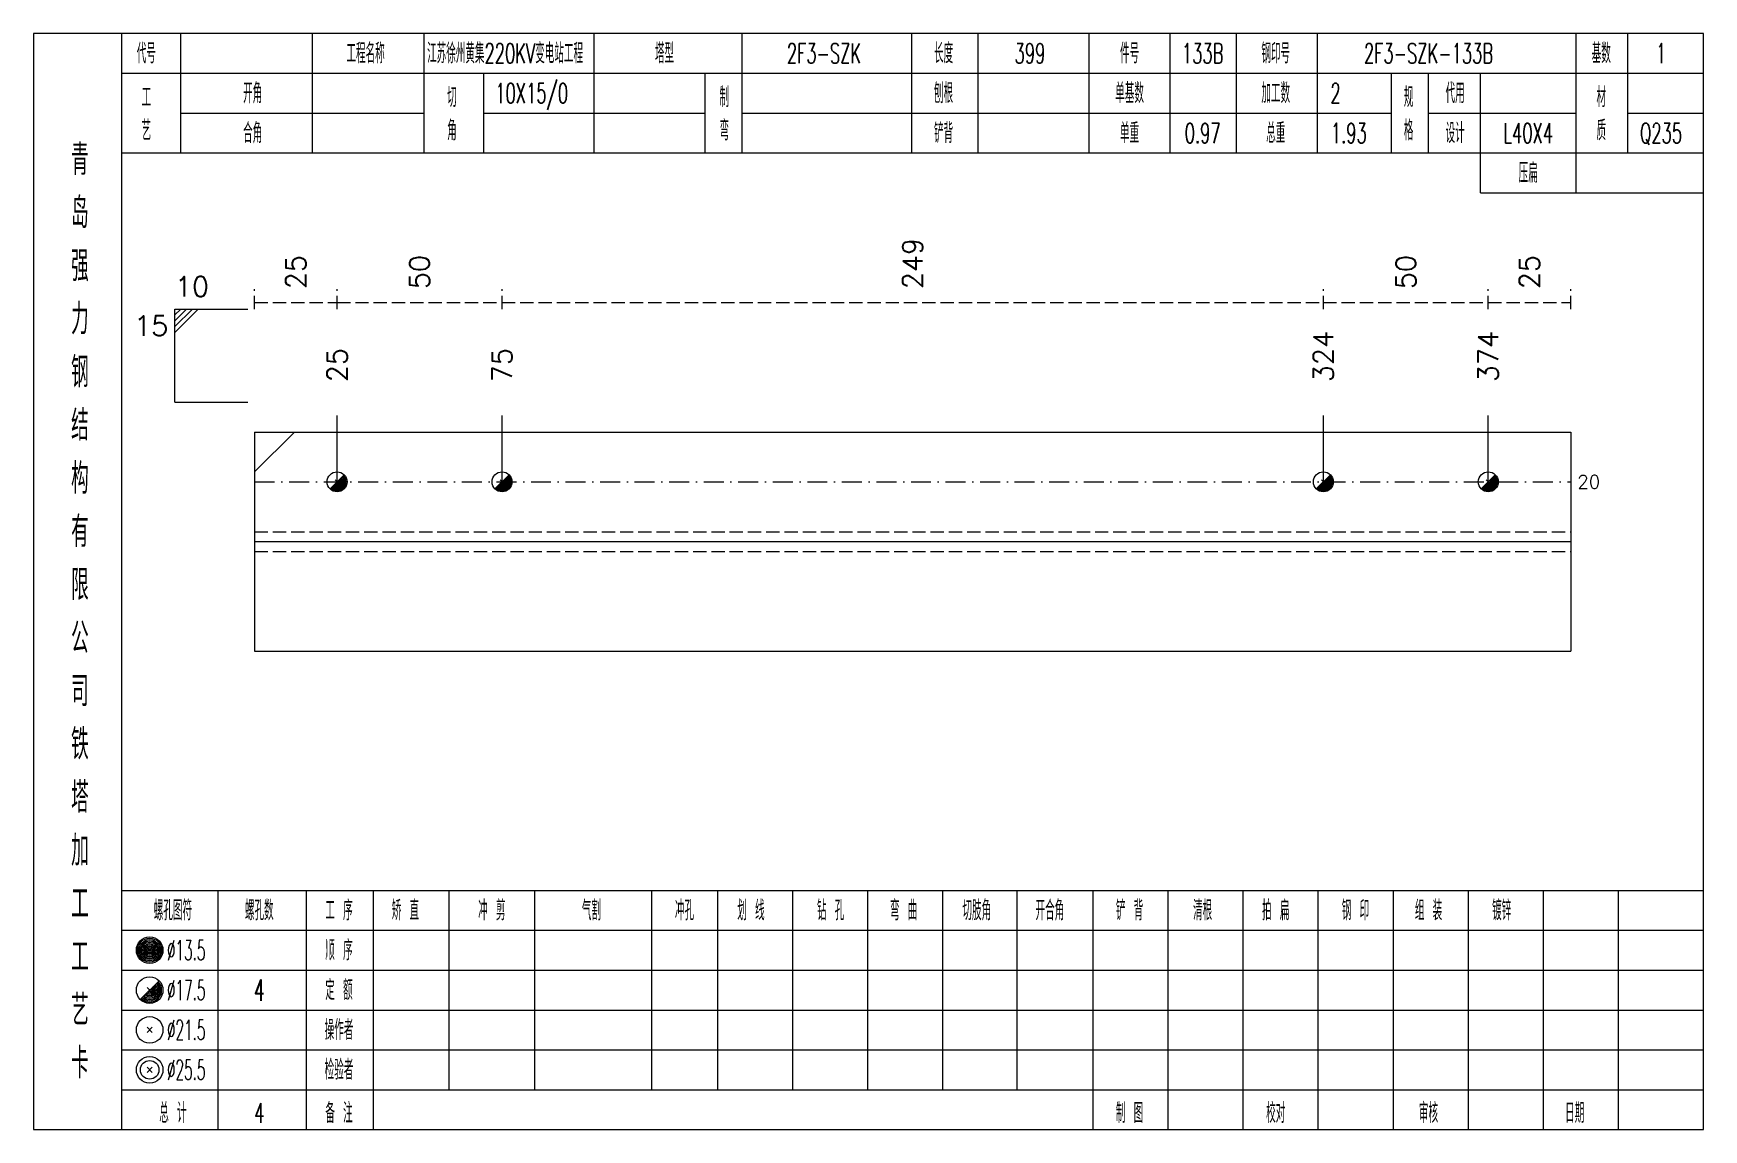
# Model space of a CAD drawing. Extents: x 0 to 4623, y -1159 to 4890.
# Drawn here: x 1868.4 to 2119.8, y 4275 to 4440 of the extents above; entities that cross this region are included whole.
import ezdxf
from ezdxf.enums import TextEntityAlignment as Align

# ---------------------------------------------------------------- set-up
doc = ezdxf.new("R2010")
doc.units = 0
doc.header["$MEASUREMENT"] = 0
doc.linetypes.add('一点画线', pattern=[5.2, 3, -1, 0.2, -1])
doc.linetypes.add('虚线', pattern=[2.75, 2, -0.75])
doc.layers.get('0').update_dxf_attribs({"linetype": 'CONTINUOUS', "lineweight": 25})
for name, color, linetype, lineweight in [('1', 7, 'CONTINUOUS', 25), ('4', 7, 'CONTINUOUS', 25), ('5', 7, 'CONTINUOUS', 25)]:
    doc.layers.add(name, color=color, linetype=linetype, lineweight=lineweight)
doc.styles.get("Standard").update_dxf_attribs({"font": 'simplex.shx', "width": 0.7, "height": 3, "bigfont": 'gbhzfs.shx'})

msp = doc.modelspace()

# ---------------------------------------------------------------- texts
at = {"color": 8, "linetype": 'Continuous', "lineweight": 9}
for s, p in [('249', (2000.75, 4401.5)), ('25', (1907.906, 4401.5)), ('50', (1926.525, 4401.5)), ('50', (2074.975, 4401.5)), ('25', (2093.594, 4401.5))]:
    msp.add_text(s, height=3, rotation=90, dxfattribs=at).set_placement(p, align=Align.MIDDLE_LEFT)
at = {"color": 7, "linetype": 'Continuous', "lineweight": 13}
msp.add_text('10', height=3, dxfattribs=at).set_placement((1889.7, 4399.5), align=Align.BOTTOM_LEFT)
msp.add_text('15', height=3, dxfattribs=at).set_placement((1888.7, 4397.5), align=Align.TOP_RIGHT)
for s, p in [('324', (2062.563, 4387.5)), ('374', (2087.388, 4387.5)), ('25', (1914.112, 4387.5)), ('75', (1938.937, 4387.5))]:
    msp.add_text(s, height=3, rotation=90, dxfattribs=at).set_placement(p, align=Align.MIDDLE_LEFT)
msp.add_text('20', height=2, dxfattribs=at).set_placement((2100.8, 4372.5), align=Align.MIDDLE_LEFT)
at = {"layer": '4', "color": 1, "linetype": 'Continuous', "lineweight": 13}
for s, height, width, p in [('代号', 3, 0.6, (1885.4, 4437)), ('工程名称', 3, 0.6, (1918.4, 4437)), ('江苏徐州黄集220KV变电站工程', 3, 0.6, (1939.4, 4437)), ('塔型', 3, 0.6, (1963.4, 4437)), ('2F3-SZK', 3, 0.6, (1987.4, 4437)), ('长度', 3, 0.6, (2005.4, 4437)), ('399', 3, 0.6, (2018.4, 4437)), ('件号', 3, 0.6, (2033.4, 4437)), ('133B', 3, 0.6, (2044.4, 4437)), ('钢印号', 3, 0.6, (2055.4, 4437)), ('2F3-SZK-133B', 3, 0.6, (2078.4, 4437)), ('基数', 3, 0.6, (2104.4, 4437)), ('1', 3, 0.6, (2113.4, 4437)), ('开角', 3, 0.6, (1901.4, 4431)), ('10X15/0', 3, 0.6, (1943.4, 4431)), ('制', 3, 0.6, (1972.4, 4430.4)), ('刨根', 3, 0.6, (2005.4, 4431)), ('单基数', 3, 0.6, (2033.4, 4431)), ('加工数', 3, 0.6, (2055.4, 4431)), ('2', 3, 0.6, (2064.4, 4431)), ('代用', 3, 0.6, (2082.4, 4431)), ('材', 3, 0.6, (2104.4, 4430.4)), ('工', 3, 0.6, (1885.4, 4430.4)), ('切', 3, 0.6, (1931.4, 4430.4)), ('规', 3, 0.6, (2075.4, 4430.4)), ('艺', 3, 0.6, (1885.4, 4425.4)), ('角', 3, 0.6, (1931.4, 4425.4)), ('弯', 3, 0.6, (1972.4, 4425.4)), ('格', 3, 0.6, (2075.4, 4425.4)), ('质', 3, 0.6, (2104.4, 4425.4)), ('合角', 3, 0.6, (1901.4, 4425)), ('铲背', 3, 0.6, (2005.4, 4425)), ('单重', 3, 0.6, (2033.4, 4425)), ('0.97', 3, 0.6, (2044.4, 4425)), ('总重', 3, 0.6, (2055.4, 4425)), ('1.93', 3, 0.6, (2066.4, 4425)), ('设计', 3, 0.6, (2082.4, 4425)), ('L40X4', 3, 0.6, (2093.4, 4425)), ('Q235', 3, 0.6, (2113.4, 4425)), ('青', 4.6, 0.8, (1875.4, 4421)), ('压扁', 3, 0.6, (2093.4, 4419)), ('岛', 4.6, 0.8, (1875.4, 4413)), ('强', 4.6, 0.8, (1875.4, 4405)), ('力', 4.6, 0.8, (1875.4, 4397)), ('钢', 4.6, 0.8, (1875.4, 4389)), ('结', 4.6, 0.8, (1875.4, 4381)), ('构', 4.6, 0.8, (1875.4, 4373)), ('有', 4.6, 0.8, (1875.4, 4365)), ('限', 4.6, 0.8, (1875.4, 4357)), ('公', 4.6, 0.8, (1875.4, 4349)), ('司', 4.6, 0.8, (1875.4, 4341)), ('铁', 4.6, 0.8, (1875.4, 4333)), ('塔', 4.6, 0.8, (1875.4, 4325)), ('加', 4.6, 0.8, (1875.4, 4317)), ('工', 4.6, 0.8, (1875.4, 4309)), ('螺孔图符', 3, 0.6, (1889.4, 4308)), ('螺孔数', 3, 0.6, (1902.4, 4308)), ('工 序', 3, 0.6, (1914.4, 4308)), ('矫 直', 3, 0.6, (1924.4, 4308)), ('冲 剪', 3, 0.6, (1937.4, 4308)), ('气割', 3, 0.6, (1952.4, 4308)), ('冲孔', 3, 0.6, (1966.4, 4308)), ('划 线', 3, 0.6, (1976.4, 4308)), ('钻 孔', 3, 0.6, (1988.4, 4308)), ('弯 曲', 3, 0.6, (1999.4, 4308)), ('切肢角', 3, 0.6, (2010.4, 4308)), ('开合角', 3, 0.6, (2021.4, 4308)), ('铲 背', 3, 0.6, (2033.4, 4308)), ('清根', 3, 0.6, (2044.4, 4308)), ('拍 扁', 3, 0.6, (2055.4, 4308)), ('钢 印', 3, 0.6, (2067.4, 4308)), ('组 装', 3, 0.6, (2078.4, 4308)), ('镀锌', 3, 0.6, (2089.4, 4308)), ('工', 4.6, 0.8, (1875.4, 4301)), ('%%C13.5', 3, 0.5, (1891.4, 4302)), ('顺 序', 3, 0.6, (1914.4, 4302)), ('%%C17.5', 3, 0.5, (1891.4, 4296)), ('4', 3.2, 0.6, (1902.4, 4296)), ('定 额', 3, 0.6, (1914.4, 4296)), ('艺', 4.6, 0.8, (1875.4, 4293)), ('%%C21.5', 3, 0.5, (1891.4, 4290)), ('操作者', 3, 0.6, (1914.4, 4290)), ('卡', 4.6, 0.8, (1875.4, 4285)), ('%%C25.5', 3, 0.5, (1891.4, 4284)), ('检验者', 3, 0.6, (1914.4, 4284)), ('总 计', 3, 0.6, (1889.4, 4277.5)), ('4', 3, 0.6, (1902.4, 4277.5)), ('备 注', 3, 0.6, (1914.4, 4277.5)), ('制 图', 3, 0.6, (2033.4, 4277.5)), ('校对', 3, 0.6, (2055.4, 4277.5)), ('审核', 3, 0.6, (2078.4, 4277.5)), ('日期', 3, 0.6, (2100.4, 4277.5))]:
    msp.add_text(s, height=height, dxfattribs=dict(at, width=width)).set_placement(p, align=Align.MIDDLE_CENTER)

# ---------------------------------------------------------------- blocks, each defined once
blk = doc.blocks.new('孔17.5')
at = {"layer": '5', "color": 7, "linetype": 'Continuous', "lineweight": 13}
for p, q in [((-0.707, -0.707), (0.707, 0.707)), ((-0.2, 0.2), (0.2, -0.2))]:
    blk.add_line(p, q, dxfattribs=at)
blk.add_circle((0, 0), 1, dxfattribs=at)
for radius in [0.9, 0.8, 0.7, 0.6, 0.5, 0.4, 0.3, 0.2, 0.1]:
    blk.add_arc((0, 0), radius, 225, 45, dxfattribs=at)

# ---------------------------------------------------------------- linework, layer by layer
at = {"color": 8, "linetype": '虚线', "lineweight": 9}
for p, q in [((1901.7, 4398.5), (1901.7, 4401.5)), ((1914.112, 4398.5), (1914.112, 4401.5)), ((1914.112, 4398.5), (1914.112, 4401.5)), ((1938.937, 4398.5), (1938.937, 4401.5)), ((1938.937, 4398.5), (1938.937, 4401.5)), ((2062.563, 4398.5), (2062.563, 4401.5)), ((2062.563, 4398.5), (2062.563, 4401.5)), ((2087.388, 4398.5), (2087.388, 4401.5)), ((2087.388, 4398.5), (2087.388, 4401.5)), ((2099.8, 4398.5), (2099.8, 4401.5)), ((1901.7, 4399.5), (1914.112, 4399.5)), ((1914.112, 4399.5), (1938.937, 4399.5)), ((1938.937, 4399.5), (2062.563, 4399.5)), ((2062.563, 4399.5), (2087.388, 4399.5)), ((2087.388, 4399.5), (2099.8, 4399.5))]:
    msp.add_line(p, q, dxfattribs=at)
at = {"color": 7, "linetype": 'Continuous', "lineweight": 13}
for p, q in [((1889.7, 4398.5), (1900.7, 4398.5)), ((1889.7, 4384.5), (1889.7, 4398.5)), ((1890.575, 4398.5), (1889.7, 4397.625)), ((1891.45, 4398.5), (1889.7, 4396.75)), ((1892.325, 4398.5), (1889.7, 4395.875)), ((1893.2, 4398.5), (1889.7, 4395)), ((1889.7, 4384.5), (1900.7, 4384.5)), ((1914.112, 4372.5), (1914.112, 4382.5)), ((1938.937, 4372.5), (1938.937, 4382.5)), ((2062.563, 4372.5), (2062.563, 4382.5)), ((2087.388, 4372.5), (2087.388, 4382.5)), ((1901.7, 4374), (1907.7, 4380))]:
    msp.add_line(p, q, dxfattribs=at)
at = {"color": 7, "linetype": 'Continuous', "lineweight": 18}
for p, q in [((1901.7, 4380), (1901.7, 4347)), ((1901.7, 4380), (2099.8, 4380)), ((2099.8, 4380), (2099.8, 4347)), ((1901.7, 4363.5), (2099.8, 4363.5))]:
    msp.add_line(p, q, dxfattribs=at)
at = {"color": 3, "linetype": '一点画线', "lineweight": 13}
msp.add_line((1901.7, 4372.5), (2099.8, 4372.5), dxfattribs=at)
at = {"color": 1, "linetype": '虚线', "lineweight": 18}
for p, q in [((1901.7, 4365), (2099.8, 4365)), ((1901.7, 4362), (2099.8, 4362))]:
    msp.add_line(p, q, dxfattribs=at)
at = {"layer": '1', "color": 7, "linetype": 'Continuous', "lineweight": 18}
msp.add_line((1901.7, 4347), (2099.8, 4347), dxfattribs=at)
at = {"layer": '4', "color": 1, "linetype": 'Continuous', "lineweight": 18}
for p, q in [((1881.7, 4275), (1881.7, 4440)), ((1890.6, 4422), (1890.6, 4440)), ((1910.4, 4422), (1910.4, 4440)), ((1927.2, 4422), (1927.2, 4440)), ((1952.8, 4422), (1952.8, 4440)), ((1975.1, 4422), (1975.1, 4440)), ((2000.6, 4422), (2000.6, 4440)), ((2010.6, 4422), (2010.6, 4440)), ((2027.3, 4422), (2027.3, 4440)), ((2039.5, 4422), (2039.5, 4440)), ((2049.5, 4422), (2049.5, 4440)), ((2061.7, 4422), (2061.7, 4440)), ((2100.6, 4416), (2100.6, 4440)), ((2108.4, 4422), (2108.4, 4440)), ((1881.7, 4434), (2119.8, 4434)), ((1936.2, 4422), (1936.2, 4434)), ((1969.5, 4422), (1969.5, 4434)), ((2072.8, 4422), (2072.8, 4434)), ((2078.4, 4422), (2078.4, 4434)), ((2086.2, 4416), (2086.2, 4434)), ((1890.6, 4428), (1927.2, 4428)), ((1936.2, 4428), (1969.5, 4428)), ((1975.1, 4428), (2072.8, 4428)), ((2078.4, 4428), (2100.6, 4428)), ((2108.4, 4428), (2119.8, 4428)), ((1881.7, 4422), (2119.8, 4422)), ((2086.2, 4416), (2119.8, 4416)), ((1881.7, 4311), (2119.8, 4311)), ((1896.2, 4275), (1896.2, 4311)), ((1909.5, 4275), (1909.5, 4311)), ((1919.6, 4275), (1919.6, 4311)), ((1931, 4281), (1931, 4311)), ((1943.9, 4281), (1943.9, 4311)), ((1961.5, 4281), (1961.5, 4311)), ((1971.4, 4281), (1971.4, 4311)), ((1982.7, 4281), (1982.7, 4311)), ((1994, 4281), (1994, 4311)), ((2005.3, 4281), (2005.3, 4311)), ((2016.5, 4281), (2016.5, 4311)), ((2027.9, 4281), (2027.9, 4311)), ((2039.2, 4281), (2039.2, 4311)), ((2050.5, 4281), (2050.5, 4311)), ((2061.8, 4281), (2061.8, 4311)), ((2073.1, 4281), (2073.1, 4311)), ((2084.4, 4281), (2084.4, 4311)), ((2095.7, 4281), (2095.7, 4311)), ((2107, 4281), (2107, 4311)), ((1881.7, 4305), (2119.8, 4305)), ((1881.7, 4299), (2119.8, 4299)), ((1881.7, 4293), (2119.8, 4293)), ((1881.7, 4287), (2119.8, 4287)), ((1881.7, 4281), (2119.8, 4281)), ((2027.9, 4275), (2027.9, 4281)), ((2039.2, 4275), (2039.2, 4281)), ((2050.5, 4275), (2050.5, 4281)), ((2061.8, 4275), (2061.8, 4281)), ((2073.1, 4275), (2073.1, 4281)), ((2084.4, 4275), (2084.4, 4281)), ((2095.7, 4275), (2095.7, 4281)), ((2107, 4275), (2107, 4281))]:
    msp.add_line(p, q, dxfattribs=at)
at = {"layer": '4', "color": 7, "linetype": 'Continuous', "lineweight": 13}
for p, q in [((1885.7, 4301.8), (1886.1, 4302.2)), ((1886.1, 4301.8), (1885.7, 4302.2)), ((1884.486, 4294.586), (1887.314, 4297.414)), ((1885.5, 4296.4), (1886.3, 4295.6)), ((1885.5, 4289.6), (1886.3, 4290.4)), ((1885.5, 4290.4), (1886.3, 4289.6)), ((1885.5, 4283.6), (1886.3, 4284.4)), ((1885.5, 4284.4), (1886.3, 4283.6))]:
    msp.add_line(p, q, dxfattribs=at)
at = {"layer": '4', "color": 1, "linetype": 'Continuous', "lineweight": 18}
msp.add_lwpolyline([(1868.4, 4440), (1868.4, 4275), (2119.8, 4275), (2119.8, 4440)], close=True, dxfattribs=at)
at = {"layer": '4', "color": 7, "linetype": 'Continuous', "lineweight": 13}
for centre, radius in [((1885.9, 4302), 2), ((1885.9, 4302), 1.8), ((1885.9, 4302), 1.6), ((1885.9, 4302), 1.4), ((1885.9, 4302), 1.2), ((1885.9, 4302), 1), ((1885.9, 4302), 0.8), ((1885.9, 4302), 0.6), ((1885.9, 4302), 0.4), ((1885.9, 4302), 0.2), ((1885.9, 4296), 2), ((1885.9, 4290), 2), ((1885.9, 4284), 2), ((1885.9, 4284), 1.4)]:
    msp.add_circle(centre, radius, dxfattribs=at)
for radius in [1.8, 1.6, 1.4, 1.2, 1, 0.8, 0.6, 0.4, 0.2]:
    msp.add_arc((1885.9, 4296), radius, 225, 45, dxfattribs=at)

# ---------------------------------------------------------------- block references
at = {"color": 7, "linetype": 'Continuous', "lineweight": 13, "xscale": 1.5, "yscale": 1.5, "zscale": 1.5}
for p in [(1914.112, 4372.5), (1938.937, 4372.5), (2062.563, 4372.5), (2087.388, 4372.5)]:
    msp.add_blockref('孔17.5', p, dxfattribs=at)

msp.set_redraw_order([(e.dxf.handle, doc.entitydb.next_handle()) for e in msp.query("TEXT MTEXT ATTDEF DIMENSION ARC_DIMENSION")])  # texts and dimensions are drawn at this point

doc.saveas('drawing.dxf')
